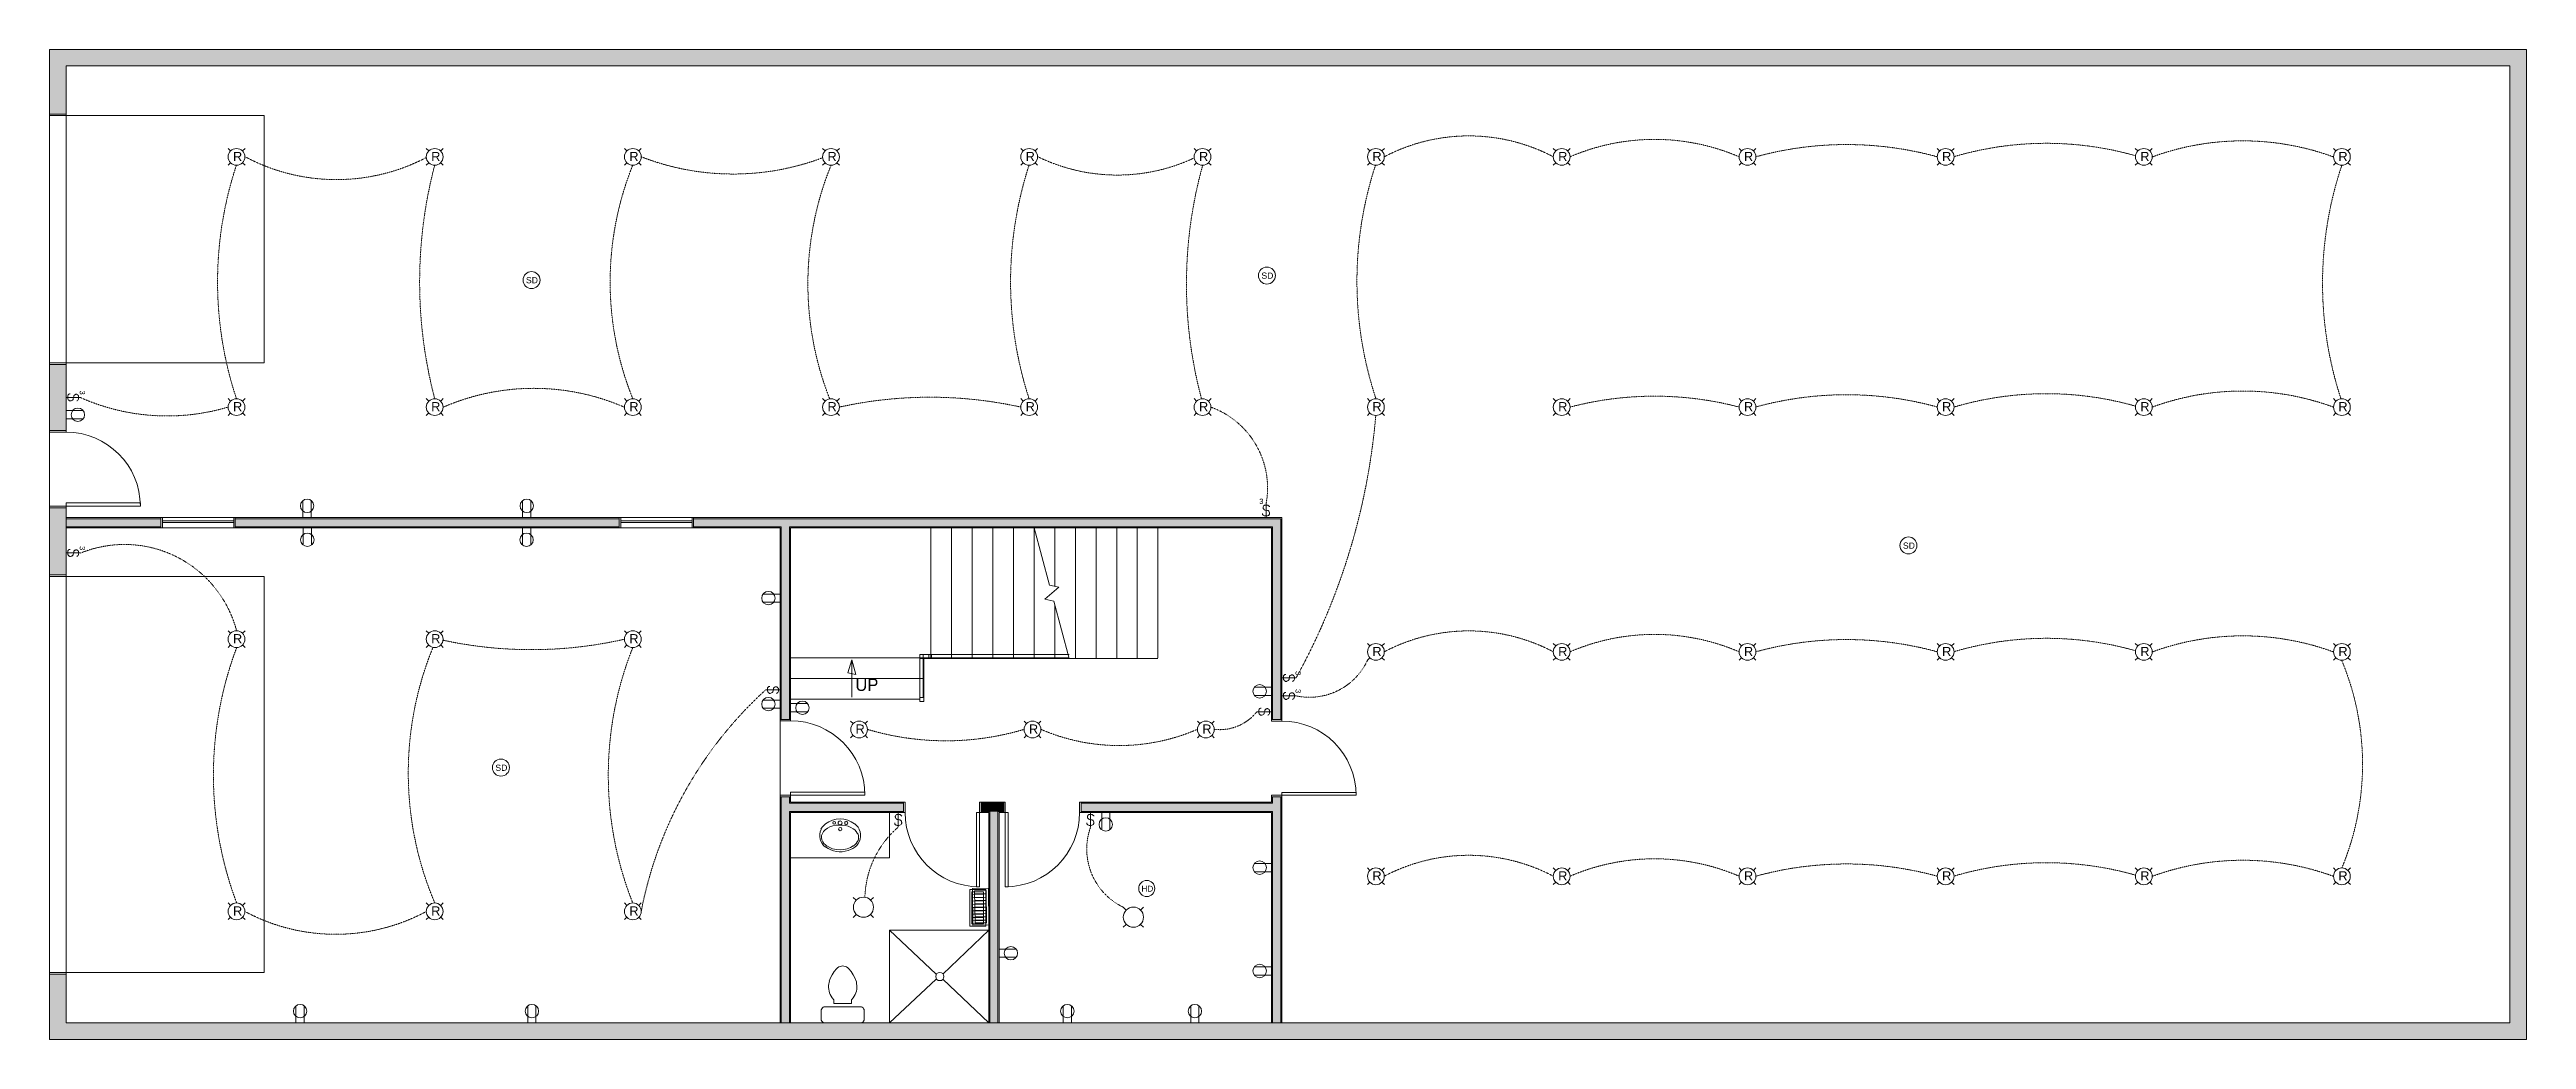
# Model space of a CAD drawing. Header units: inches. Extents: x 99 to 15695, y -7208 to 2559.
# Drawn here: x 10224 to 11424, y -6369 to -5889 of the extents above; entities that cross this region are included whole.
import ezdxf

# ---------------------------------------------------------------- set-up
doc = ezdxf.new("R2010")
doc.units = ezdxf.units.IN
doc.header["$LTSCALE"] = 96
doc.header["$MEASUREMENT"] = 0
doc.linetypes.add('DASHDOTX2', pattern=[2, 1, -0.5, 0, -0.5])
doc.layers.get('0').update_dxf_attribs({"lineweight": 5})
doc.layers.add('Common', color=4, linetype='Continuous', lineweight=5)
for name, color, linetype, lineweight, true_color in [('Electrical', 7, 'Continuous', 20, 0xff0a0a), ('Electrical line', 7, 'Continuous', 15, 0xff0a0a), ('Hatch', 7, 'Continuous', 0, 0x919191)]:
    doc.layers.add(name, color=color, linetype=linetype, lineweight=lineweight, true_color=true_color)
doc.styles.get("Standard").update_dxf_attribs({"font": 'arial.ttf'})

msp = doc.modelspace()

# ---------------------------------------------------------------- texts
at = {"layer": 'Hatch', "transparency": 33554687, "insert": (10614.4, -6200.1), "char_height": 6, "width": 15.84, "attachment_point": 7}
msp.add_mtext('\\fChief Blueprint|b0|i0|c0|p0;UP', dxfattribs=at)

# ---------------------------------------------------------------- blocks, each defined once
blk = doc.blocks.new('Eleanor')
at = {"layer": 'Electrical', "transparency": 33554687}
for p, q in [((-3.5, 6.7), (-4.9, 8.1)), ((3.5, 6.7), (4.9, 8.1)), ((-4.9, -1.6), (-3.5, -0.2)), ((4.9, -1.6), (3.5, -0.2))]:
    blk.add_line(p, q, dxfattribs=at)
blk.add_circle((0, 3.3), 4.88, dxfattribs=at)
blk = doc.blocks.new('Single Pole')
at = {"layer": 'Electrical', "transparency": 33554687}
blk.add_line((0, 7), (0, 0), dxfattribs=at)
blk.add_lwpolyline([(1.7, 5), (1.7, 5.2), (1.7, 5.4), (1.6, 5.6), (1.5, 5.7), (1.3, 5.9), (1.3, 5.9), (1.2, 6), (1, 6.1), (0.6, 6.2), (0.2, 6.2), (-0.3, 6.2), (-0.7, 6.1), (-1, 6), (-1.1, 5.9), (-1.4, 5.7), (-1.5, 5.5), (-1.6, 5.3), (-1.7, 5.2), (-1.7, 5), (-1.7, 5), (-1.7, 4.8), (-1.6, 4.6), (-1.5, 4.2), (-1.3, 3.9), (-1.1, 3.7), (-1, 3.6), (-0.9, 3.6), (-0.7, 3.5), (0.6, 3.3), (0.7, 3.2), (0.8, 3.2), (0.8, 3.2), (1.1, 2.9), (1.3, 2.7), (1.4, 2.5), (1.4, 2.3), (1.5, 2.1), (1.5, 2), (1.5, 1.8), (1.4, 1.7), (1.3, 1.5), (1.2, 1.3), (0.9, 1.1), (0.8, 1), (0.6, 0.9), (0.3, 0.9), (-0.1, 0.8), (-0.5, 0.9), (-0.6, 0.9), (-0.9, 1), (-1.2, 1.2), (-1.4, 1.4), (-1.6, 1.6), (-1.7, 1.8)], dxfattribs=at)
blk = doc.blocks.new('Duplex')
at = {"layer": 'Electrical', "transparency": 33554687}
for p, q in [((-2.013801, 8.286915), (-2.013801, 0)), ((1.966968, 8.38058), (1.966968, 0))]:
    blk.add_line(p, q, dxfattribs=at)
blk.add_circle((0, 5.73454), 3.254864, dxfattribs=at)
blk = doc.blocks.new('Eyeball')
at = {"layer": 'Electrical', "transparency": 33554687}
for p, q in [((-2.9, 6.2), (-4.1, 7.4)), ((-4.1, -0.7), (-2.9, 0.5)), ((2.9, 6.2), (4.1, 7.4)), ((4.1, -0.7), (2.9, 0.5))]:
    blk.add_line(p, q, dxfattribs=at)
blk.add_circle((0, 3.3), 4.07, dxfattribs=at)
at = {"layer": 'Electrical', "transparency": 33554687, "insert": (-1.7, 1.3), "char_height": 4.419, "width": 4.463, "attachment_point": 7}
blk.add_mtext('\\fArial|b0|i0|c0|p0;R\\P', dxfattribs=at)
blk = doc.blocks.new('Three Way')
at = {"layer": 'Electrical', "transparency": 33554687}
blk.add_line((0.8, 0), (0.8, 7), dxfattribs=at)
blk.add_lwpolyline([(-0.9, 2), (-0.9, 1.8), (-0.9, 1.6), (-0.8, 1.4), (-0.7, 1.3), (-0.5, 1.1), (-0.5, 1.1), (-0.4, 1), (-0.2, 0.9), (0.1, 0.8), (0.6, 0.8), (1.1, 0.8), (1.5, 0.9), (1.8, 1), (1.9, 1.1), (2.2, 1.3), (2.3, 1.5), (2.4, 1.7), (2.5, 1.8), (2.5, 2), (2.5, 2), (2.5, 2.2), (2.4, 2.4), (2.3, 2.8), (2.1, 3.1), (1.9, 3.3), (1.8, 3.4), (1.7, 3.4), (1.5, 3.5), (0.2, 3.7), (0.1, 3.8), (0, 3.8), (-0.1, 3.8), (-0.3, 4.1), (-0.5, 4.3), (-0.6, 4.5), (-0.7, 4.7), (-0.7, 4.9), (-0.7, 5), (-0.7, 5.2), (-0.6, 5.3), (-0.5, 5.5), (-0.4, 5.7), (-0.1, 5.9), (0, 6), (0.2, 6.1), (0.5, 6.1), (0.9, 6.2), (1.2, 6.1), (1.4, 6.1), (1.7, 6), (2, 5.8), (2.2, 5.6), (2.4, 5.4), (2.5, 5.2)], dxfattribs=at)
at = {"layer": 'Electrical', "transparency": 33554687, "insert": (-2.5, 6.6), "char_height": 2.563, "width": 2.022, "attachment_point": 7}
blk.add_mtext('\\fArial|b0|i0|c0|p0;3\\P', dxfattribs=at)
blk = doc.blocks.new('Heat Detector')
at = {"layer": 'Electrical', "transparency": 33554687}
blk.add_circle((0, 2.7), 4.12, dxfattribs=at)
at = {"transparency": 33554687, "insert": (1.6, 0), "char_height": 3, "width": 6.06, "attachment_point": 7, "rotation": 90}
blk.add_mtext('\\fArial|b0|i0|c0|p0;HD\\P', dxfattribs=at)
blk = doc.blocks.new('Smoke Detector')
at = {"layer": 'Electrical', "transparency": 33554687}
blk.add_circle((0, 2.7), 4.12, dxfattribs=at)
at = {"layer": 'Electrical', "transparency": 33554687, "insert": (1.6, 0), "char_height": 3, "width": 5.82, "attachment_point": 7, "rotation": 90}
blk.add_mtext('\\fArial|b0|i0|c0|p0;SD\\P', dxfattribs=at)
blk = doc.blocks.new('Heat Register')
at = {"layer": 'Electrical'}
for p, q in [((-6.2, -1.1), (-6.3, -6.7)), ((-4.6, -1.1), (-4.6, -6.7)), ((-3, -1.1), (-3, -6.7)), ((-1.4, -1.1), (-1.4, -6.7)), ((0.3, -1.1), (0.2, -6.7)), ((1.8, -1.1), (1.7, -6.7)), ((3.4, -1.1), (3.3, -6.7)), ((5, -1.1), (4.9, -6.7)), ((6.6, -1.1), (6.5, -6.7))]:
    blk.add_line(p, q, dxfattribs=at)
for points in [[(-8.9, 0), (8.9, 0), (8.9, -7.8), (-8.9, -7.8)], [(-7.8, -1.1), (7.8, -1.1), (7.8, -6.7), (-7.8, -6.7)]]:
    blk.add_lwpolyline(points, close=True, dxfattribs=at)
blk = doc.blocks.new('air register')
at = {"layer": 'Electrical', "color": 160, "true_color": 0x2424ff}
for p, q in [((-6.1, -1.1), (-6.2, -6.7)), ((-4.5, -1.1), (-4.6, -6.7)), ((-2.9, -1.1), (-3, -6.7)), ((-1.3, -1.1), (-1.4, -6.7)), ((0.3, -1.1), (0.3, -6.7)), ((1.9, -1.1), (1.8, -6.7)), ((3.5, -1.1), (3.4, -6.7)), ((5.1, -1.1), (5, -6.7)), ((6.7, -1.1), (6.6, -6.7))]:
    blk.add_line(p, q, dxfattribs=at)
for points in [[(-8.8, 0), (9, 0), (9, -7.8), (-8.8, -7.8)], [(-7.7, -1.1), (7.9, -1.1), (7.9, -6.7), (-7.7, -6.7)]]:
    blk.add_lwpolyline(points, close=True, dxfattribs=at)

# ---------------------------------------------------------------- linework, layer by layer
at = {"layer": 'Electrical line', "linetype": 'DASHDOTX2', "ltscale": 0.0006, "transparency": 33554687}
for centre, radius, start, end in [((10911.6, -6018.7), 87.8, 62.203, 117.797), ((11001.6, -6036.3), 103.7, 66.758, 113.242), ((11094.6, -6100.9), 165.8, 74.6325, 105.3675), ((11191.4, -6092.2), 157.7, 74.1123, 106.4807), ((11286.6, -6060.8), 127.5, 69.8512, 110.1488), ((10485.2, -6001.7), 179.8, 161.6425, 198.3575), ((10363, -5858.2), 93.9, 241.8516, 297.6615), ((10626.4, -6001.7), 223.1, 165.2981, 194.7019), ((10647.3, -6001.7), 151.7, 158.0802, 201.9198), ((10555.2, -5826.4), 123, 248.768, 290.6265), ((10744.2, -6002.6), 152.8, 157.9012, 201.4069), ((10873.1, -6001.7), 183.5, 162.0303, 197.9697), ((10741.3, -5862.1), 87.8, 243.9301, 295.1406), ((10989.9, -6002.8), 215.1, 164.4524, 194.9783), ((11038, -6001.4), 180.6, 161.8471, 198.3807), ((11505.2, -6002.4), 180, 161.4337, 198.1076), ((10281, -5963.3), 103.4, 246.0326, 286.5741), ((10458.6, -6163.3), 110, 66.4694, 113.5306), ((10650.6, -6261.5), 203.9, 77.5576, 102.4424), ((11001.6, -6218.3), 161.2, 75.2864, 104.7136), ((11094.6, -6222.2), 165.8, 74.6325, 105.3675), ((11191.4, -6213.6), 157.7, 74.1123, 106.4807), ((11286.6, -6182.1), 127.5, 69.8512, 110.1488), ((10772.4, -6101.6), 41.7, 349.7768, 70.0049), ((10547.3, -6039.1), 320.4, 331.1536, 355.1041), ((10260.3, -6185.2), 56.2, 14.8359, 112.2363), ((10479.2, -6240.9), 175.8, 159.379, 200.621), ((10558.7, -6239.8), 160.9, 157.7514, 203.0531), ((10457.5, -5976.6), 203.4, 257.8394, 282.7939), ((10662.2, -6240.9), 167.5, 158.2941, 201.7059), ((10911.6, -6258.7), 87.8, 62.203, 117.797), ((11001.6, -6276.3), 103.7, 66.758, 113.242), ((11094.6, -6340.9), 165.8, 74.6325, 105.3675), ((11191.4, -6332.2), 157.7, 74.1123, 106.4807), ((11286.6, -6300.8), 127.5, 69.8512, 110.1488), ((10834.4, -6172.1), 31, 258.1485, 335.2697), ((11214, -6235.6), 130.6, 337.4282, 22.768), ((10702.3, -6343.9), 195.2, 132.2703, 169.0474), ((10790.9, -6195.8), 23, 263.2167, 321.5159), ((10658.2, -6091.5), 132.7, 253.3894, 286.6106), ((10742.2, -6131.2), 95.3, 246.5525, 293.4475), ((10665.5, -6301.3), 46.5, 130.6977, 178.5745), ((10757.8, -6276.7), 31.3, 160.0233, 244.3371), ((10911.6, -6367.5), 87.8, 62.203, 117.797), ((11001.6, -6385.1), 103.7, 66.758, 113.242), ((11094.6, -6449.7), 165.8, 74.6325, 105.3675), ((11191.4, -6441), 157.7, 74.1123, 106.4807), ((11286.6, -6409.6), 127.5, 69.8512, 110.1488), ((10362.6, -6225.1), 92.9, 241.7867, 298.2133)]:
    msp.add_arc(centre, radius, start, end, dxfattribs=at)
at = {"layer": 'Hatch', "transparency": 33554687}
for p, q in [((10224, -5920.3), (10224, -5889)), ((10232, -5889), (10224, -5889)), ((10232, -5889), (11416, -5889)), ((11424, -5889), (11416, -5889)), ((11424, -5889), (11424, -6369)), ((10232, -5897), (11416, -5897)), ((10232, -5920.3), (10232, -5897)), ((11416, -5897), (11416, -6361)), ((10224, -5920.3), (10224, -5921)), ((10224, -5920.3), (10232, -5920.3)), ((10224, -5920.3), (10232, -5920.3)), ((10224, -5921), (10232, -5921)), ((10224, -6041), (10224, -5921)), ((10232, -5920.3), (10232, -5921)), ((10232, -6041), (10232, -5921)), ((10232, -5921), (10328, -5921)), ((10328, -6041), (10328, -5921)), ((10224, -6041), (10224, -6041.8)), ((10224, -6041), (10232, -6041)), ((10224, -6041.8), (10232, -6041.8)), ((10224, -6073.8), (10224, -6041.8)), ((10224, -6041.8), (10232, -6041.8)), ((10232, -6041), (10232, -6041.8)), ((10232, -6041), (10328, -6041)), ((10232, -6073.8), (10232, -6041.8)), ((10224, -6073.8), (10224, -6074.5)), ((10224, -6073.8), (10232, -6073.8)), ((10224, -6073.8), (10232, -6073.8)), ((10224, -6074.5), (10232, -6074.5)), ((10224, -6110.5), (10224, -6074.5)), ((10232, -6073.8), (10232, -6074.5)), ((10224, -6110.5), (10224, -6111.3)), ((10224, -6110.5), (10232, -6110.5)), ((10224, -6111.3), (10232, -6111.3)), ((10224, -6143.8), (10224, -6111.3)), ((10224, -6111.3), (10232, -6111.3)), ((10232, -6108.8), (10268, -6108.8)), ((10232, -6108.8), (10232, -6110.5)), ((10232, -6110.5), (10232, -6111.3)), ((10232, -6110.5), (10268, -6110.5)), ((10232, -6143.8), (10232, -6111.3)), ((10232, -6116), (10278, -6116)), ((10232, -6116.5), (10278, -6116.5)), ((10232, -6116.5), (10232, -6120.5)), ((10268, -6110.5), (10268, -6108.8)), ((10278, -6116), (10314, -6116)), ((10278, -6116), (10278.8, -6116)), ((10278, -6121), (10278, -6116)), ((10278, -6116), (10278, -6121)), ((10278, -6116.5), (10278, -6120.5)), ((10278.8, -6121), (10278.8, -6116)), ((10278.8, -6117.6), (10313.3, -6117.6)), ((10278.8, -6118.4), (10313.3, -6118.4)), ((10313.3, -6116), (10314, -6116)), ((10313.3, -6121), (10313.3, -6116)), ((10314, -6121), (10314, -6116)), ((10314, -6116), (10500, -6116)), ((10314, -6116), (10314, -6121)), ((10314, -6116.5), (10500, -6116.5)), ((10314, -6116.5), (10314, -6120.5)), ((10500, -6116), (10536, -6116)), ((10500, -6116), (10500.8, -6116)), ((10500, -6121), (10500, -6116)), ((10500, -6116), (10500, -6121)), ((10500, -6116.5), (10500, -6120.5)), ((10500.8, -6121), (10500.8, -6116)), ((10500.8, -6117.6), (10535.3, -6117.6)), ((10500.8, -6118.4), (10535.3, -6118.4)), ((10535.3, -6116), (10536, -6116)), ((10535.3, -6121), (10535.3, -6116)), ((10536, -6121), (10536, -6116)), ((10536, -6116), (10821, -6116)), ((10536, -6116), (10536, -6121)), ((10536, -6116.5), (10816.5, -6116.5)), ((10536, -6116.5), (10536, -6120.5)), ((10820.5, -6116.5), (10816.5, -6116.5)), ((10820.5, -6116.5), (10820.5, -6213.9)), ((10821, -6116), (10821, -6213.9)), ((10232, -6120.5), (10278, -6120.5)), ((10232, -6121), (10278, -6121)), ((10278, -6121), (10314, -6121)), ((10278, -6121), (10278.8, -6121)), ((10313.3, -6121), (10314, -6121)), ((10314, -6120.5), (10500, -6120.5)), ((10314, -6121), (10500, -6121)), ((10500, -6121), (10536, -6121)), ((10500, -6121), (10500.8, -6121)), ((10535.3, -6121), (10536, -6121)), ((10536, -6120.5), (10578.5, -6120.5)), ((10536, -6121), (10578, -6121)), ((10578, -6121), (10578, -6213.8)), ((10578.5, -6120.5), (10578.5, -6213.8)), ((10582.5, -6120.5), (10816.5, -6120.5)), ((10582.5, -6120.5), (10582.5, -6213.8)), ((10583, -6121), (10816, -6121)), ((10583, -6121), (10583, -6213.8)), ((10661, -6121), (10651, -6121)), ((10651, -6121), (10651, -6184)), ((10671, -6121), (10661, -6121)), ((10661, -6121), (10661, -6184)), ((10681, -6121), (10671, -6121)), ((10671, -6121), (10671, -6184)), ((10691, -6121), (10681, -6121)), ((10681, -6121), (10681, -6184)), ((10701, -6121), (10691, -6121)), ((10691, -6121), (10691, -6184)), ((10711, -6121), (10701, -6121)), ((10701, -6121), (10701, -6184)), ((10718, -6121), (10711, -6121)), ((10711, -6121), (10711, -6149.3)), ((10721, -6121), (10721, -6184)), ((10731, -6121), (10731, -6184)), ((10741, -6121), (10741, -6184)), ((10751, -6121), (10751, -6184)), ((10761, -6121), (10761, -6184)), ((10816, -6121), (10816, -6213.9)), ((10816.5, -6120.5), (10816.5, -6213.9)), ((10224, -6143.8), (10224, -6144.5)), ((10224, -6143.8), (10232, -6143.8)), ((10224, -6143.8), (10232, -6143.8)), ((10232, -6143.8), (10232, -6144.5)), ((10224, -6144.5), (10232, -6144.5)), ((10224, -6336.5), (10224, -6144.5)), ((10232, -6336.5), (10232, -6144.5)), ((10232, -6144.5), (10328, -6144.5)), ((10328, -6336.5), (10328, -6144.5)), ((10711, -6158.1), (10711, -6184)), ((10583, -6184), (10583, -6194)), ((10583, -6184), (10647.3, -6184)), ((10610.7, -6191.3), (10612.7, -6185)), ((10614.7, -6192), (10610.7, -6191.3)), ((10612.7, -6203), (10612.7, -6185)), ((10612.7, -6185), (10614.7, -6192)), ((10647.3, -6194), (10647.3, -6184)), ((10651, -6184), (10661, -6184)), ((10661, -6184), (10671, -6184)), ((10671, -6184), (10681, -6184)), ((10681, -6184), (10691, -6184)), ((10691, -6184), (10701, -6184)), ((10701, -6184), (10711, -6184)), ((10711, -6184), (10718, -6184)), ((10718, -6184.3), (10761, -6184.3)), ((10583, -6194), (10583, -6204)), ((10583, -6194), (10647.3, -6194)), ((10647.3, -6203.2), (10647.3, -6194)), ((10578, -6213.8), (10578, -6214.5)), ((10578, -6213.8), (10583, -6213.8)), ((10583, -6213.8), (10578, -6213.8)), ((10578, -6214.5), (10583, -6214.5)), ((10578, -6214.5), (10578, -6250.5)), ((10582.5, -6213.8), (10578.5, -6213.8)), ((10583, -6204), (10645.6, -6204)), ((10583, -6213.8), (10583, -6214.5)), ((10816, -6214.6), (10816, -6213.9)), ((10821, -6213.9), (10816, -6213.9)), ((10821, -6213.9), (10816, -6213.9)), ((10821, -6214.6), (10816, -6214.6)), ((10820.5, -6213.9), (10816.5, -6213.9)), ((10821, -6214.6), (10821, -6213.9)), ((10578, -6250.5), (10578, -6251.3)), ((10578, -6250.5), (10583, -6250.5)), ((10578, -6251.3), (10583, -6251.3)), ((10583, -6251.3), (10578, -6251.3)), ((10578, -6251.3), (10578, -6361)), ((10582.5, -6251.3), (10578.5, -6251.3)), ((10578.5, -6251.3), (10578.5, -6361)), ((10582.5, -6251.3), (10582.5, -6254.5)), ((10583, -6249.1), (10619, -6249.1)), ((10583, -6249.1), (10583, -6250.5)), ((10583, -6250.5), (10583, -6251.3)), ((10583, -6250.5), (10619, -6250.5)), ((10583, -6251.3), (10583, -6254)), ((10619, -6250.5), (10619, -6249.1)), ((10816, -6251.4), (10816, -6250.6)), ((10821, -6250.6), (10816, -6250.6)), ((10821, -6251.4), (10816, -6251.4)), ((10821, -6251.4), (10816, -6251.4)), ((10816, -6251.4), (10816, -6254)), ((10820.5, -6251.4), (10816.5, -6251.4)), ((10816.5, -6251.4), (10816.5, -6254.5)), ((10820.5, -6251.4), (10820.5, -6361)), ((10821, -6249.3), (10857, -6249.3)), ((10821, -6249.3), (10821, -6250.6)), ((10821, -6251.4), (10821, -6250.6)), ((10821, -6250.6), (10857, -6250.6)), ((10821, -6251.4), (10821, -6361)), ((10857, -6250.6), (10857, -6249.3)), ((10582.5, -6254.5), (10637.8, -6254.5)), ((10582.5, -6258.5), (10582.5, -6361)), ((10582.5, -6258.5), (10637.8, -6258.5)), ((10583, -6254), (10637.8, -6254)), ((10583, -6259), (10583, -6361)), ((10583, -6259), (10637.8, -6259)), ((10638.5, -6254), (10637.8, -6254)), ((10637.8, -6254), (10637.8, -6259)), ((10637.8, -6254), (10637.8, -6259)), ((10637.8, -6254.5), (10637.8, -6258.5)), ((10638.5, -6259), (10637.8, -6259)), ((10638.5, -6254), (10638.5, -6259)), ((10673.1, -6259), (10673.1, -6295)), ((10673.1, -6259), (10674.5, -6259)), ((10675.3, -6254), (10674.5, -6254)), ((10674.5, -6254), (10674.5, -6259)), ((10675.3, -6259), (10674.5, -6259)), ((10674.5, -6259), (10674.5, -6295)), ((10675.3, -6254), (10675.3, -6259)), ((10675.3, -6254), (10686.3, -6254)), ((10675.3, -6254), (10675.3, -6259)), ((10675.3, -6254.5), (10686.3, -6254.5)), ((10675.3, -6254.5), (10675.3, -6258.5)), ((10675.3, -6258.5), (10679.5, -6258.5)), ((10675.3, -6259), (10679, -6259)), ((10679, -6259), (10679, -6361)), ((10679.5, -6258.5), (10679.5, -6361)), ((10683.5, -6258.5), (10686.3, -6258.5)), ((10683.5, -6258.5), (10683.5, -6361)), ((10684, -6259), (10686.3, -6259)), ((10684, -6259), (10684, -6361)), ((10687, -6254), (10686.3, -6254)), ((10686.3, -6254), (10686.3, -6259)), ((10686.3, -6254), (10686.3, -6259)), ((10686.3, -6254.5), (10686.3, -6258.5)), ((10687, -6259), (10686.3, -6259)), ((10687, -6254), (10687, -6259)), ((10687, -6259), (10687, -6295)), ((10688.4, -6259), (10687, -6259)), ((10688.4, -6259), (10688.4, -6295)), ((10723.8, -6254), (10723, -6254)), ((10723, -6254), (10723, -6259)), ((10723.8, -6259), (10723, -6259)), ((10723.8, -6254), (10723.8, -6259)), ((10723.8, -6254), (10816, -6254)), ((10723.8, -6254), (10723.8, -6259)), ((10723.8, -6254.5), (10816.5, -6254.5)), ((10723.8, -6254.5), (10723.8, -6258.5)), ((10723.8, -6258.5), (10816.5, -6258.5)), ((10723.8, -6259), (10816, -6259)), ((10816, -6259), (10816, -6361)), ((10816.5, -6258.5), (10816.5, -6361)), ((10674.5, -6295), (10673.1, -6295)), ((10687, -6295), (10688.4, -6295)), ((10224, -6336.5), (10224, -6337.3)), ((10224, -6336.5), (10232, -6336.5)), ((10224, -6337.3), (10232, -6337.3)), ((10224, -6369), (10224, -6337.3)), ((10224, -6337.3), (10232, -6337.3)), ((10232, -6336.5), (10232, -6337.3)), ((10232, -6336.5), (10328, -6336.5)), ((10232, -6361), (10232, -6337.3)), ((10224, -6369), (10232, -6369)), ((11416, -6361), (10232, -6361)), ((11416, -6369), (10232, -6369)), ((10578.5, -6361), (10582.5, -6361)), ((10679.5, -6361), (10683.5, -6361)), ((10816.5, -6361), (10820.5, -6361)), ((11416, -6369), (11424, -6369))]:
    msp.add_line(p, q, dxfattribs=at)
for points in [[(10583, -6184), (10583, -6121), (10651, -6121), (10651, -6184)], [(10645.6, -6205.2), (10645.6, -6184), (10647.6, -6184), (10647.6, -6205.2)], [(10651.3, -6184.3), (10647.3, -6184.3), (10647.3, -6182.3), (10651.3, -6182.3)], [(10647.6, -6205.2), (10645.6, -6205.2), (10645.6, -6203.2), (10647.6, -6203.2)], [(10609.3, -6264), (10609.3, -6264.4), (10609.5, -6264.6), (10609.8, -6264.7), (10610.1, -6264.7), (10610.4, -6264.6), (10610.6, -6264.4), (10610.7, -6264), (10610.6, -6263.7), (10610.4, -6263.5), (10610.1, -6263.3), (10609.8, -6263.3), (10609.5, -6263.5), (10609.3, -6263.7)], [(10679, -6316), (10679, -6361), (10631, -6361), (10631, -6316)]]:
    msp.add_lwpolyline(points, close=True, dxfattribs=at)
for points in [[(10661, -6121), (10671, -6121), (10681, -6121), (10691, -6121), (10701, -6121), (10701.1, -6121), (10708.5, -6148.8), (10712.9, -6149.7), (10706.2, -6155.6), (10710.6, -6156.5), (10718, -6184.3), (10711.8, -6184.3), (10711, -6184.3), (10709.8, -6184.3), (10701, -6184.3), (10691, -6184.3), (10681, -6184.3), (10671, -6184.3), (10661, -6184.3), (10651.3, -6184.3), (10650, -6184.3), (10645.6, -6184.3), (10645.6, -6182.3), (10651, -6182.3), (10651, -6121), (10651, -6121), (10661, -6121)], [(10650, -6182.3), (10718, -6182.3)], [(10718, -6184.3), (10650, -6184.3), (10650, -6182.3)], [(10631, -6259), (10631, -6281), (10583, -6281), (10583, -6259)], [(10599.9, -6264.4), (10599.1, -6265.2), (10598.3, -6266.1), (10597.7, -6267.1)], [(10598.6, -6273.2), (10599.2, -6274), (10599.9, -6274.6), (10600.6, -6275.3)], [(10600.6, -6275.2), (10602, -6276), (10603.4, -6276.5)], [(10610.5, -6276.5), (10612, -6276), (10613.3, -6275.2)], [(10610.9, -6277.4), (10612, -6276.9), (10613.1, -6276.4), (10614.1, -6275.7)], [(10615.3, -6273.2), (10615.7, -6272.5), (10615.9, -6271.8), (10615.9, -6271), (10615.9, -6270.3), (10615.7, -6269.5), (10615.3, -6268.9), (10614.8, -6268.1), (10614.1, -6267.4), (10613.3, -6266.8)], [(10613.3, -6275.3), (10614.1, -6274.6), (10614.8, -6274), (10615.3, -6273.2)], [(10616.3, -6267.1), (10615.7, -6266.1), (10614.9, -6265.2), (10614.1, -6264.4)], [(10603.4, -6276.6), (10605.2, -6276.9), (10607, -6277), (10608.8, -6276.9), (10610.5, -6276.6)], [(10631, -6316), (10653.6, -6337.3)], [(10679, -6316), (10656.8, -6337.3)], [(10605.7, -6334.2), (10605.2, -6334.7), (10604.1, -6336.1), (10603.2, -6337.6), (10602.4, -6339.2), (10601.7, -6340.8)], [(10615, -6342), (10614.9, -6341.1), (10614.1, -6339.2), (10613.3, -6337.6), (10612.4, -6336.1), (10611.3, -6334.7), (10610.8, -6334.2)], [(10601.8, -6340.8), (10601.5, -6342)], [(10653.6, -6339.7), (10631, -6361)], [(10656.8, -6339.7), (10679, -6361)], [(10616.7, -6361), (10617.3, -6361), (10617.7, -6360.8), (10618.1, -6360.4), (10618.4, -6360.1), (10618.7, -6359.6), (10618.7, -6359), (10618.7, -6355), (10618.7, -6354.5), (10618.4, -6354.1), (10618.1, -6353.7), (10617.7, -6353.3), (10617.3, -6353.1), (10616.7, -6353.1), (10599.8, -6353.1), (10599.2, -6353.1), (10598.8, -6353.3), (10598.4, -6353.7), (10598.1, -6354.1), (10597.8, -6354.6), (10597.8, -6359), (10597.9, -6359.6), (10598.1, -6360.1), (10598.4, -6360.4), (10598.8, -6360.8), (10599.2, -6361), (10599.8, -6361), (10616.7, -6361)], [(10603.1, -6348.8), (10603.9, -6349.8), (10603.9, -6351.5), (10612.6, -6351.5), (10612.6, -6349.8), (10613.4, -6348.8)]]:
    msp.add_lwpolyline(points, dxfattribs=at)
for centre, radius in [((10604.1, -6264), 0.637), ((10607, -6264), 0.969), ((10607.1, -6267), 0.798), ((10655.3, -6338.5), 1.99)]:
    msp.add_circle(centre, radius, dxfattribs=at)
for centre, radius, start, end in [((10232, -6110.5), 36, 0, 90), ((10583, -6250.5), 36, 0, 90), ((10821, -6250.6), 36, 0, 90), ((10607, -6273.9), 11.8, 53.2594, 126.7406), ((10674.5, -6259), 36, 180, 270), ((10687, -6259), 36, 270, 0), ((10604.1, -6270.1), 6.99, 154.9653, 233.609), ((10607, -6266.4), 11.6, 232.6761, 289.5796), ((10610, -6270.1), 6.96, 306.1908, 25.2349)]:
    msp.add_arc(centre, radius, start, end, dxfattribs=at)
msp.add_ellipse((10606.8, -6270.9), major_axis=(-8.84, -0.18), ratio=0.664092, start_param=3.873962, end_param=6.643025, dxfattribs=at)
for points in [[(10610.8, -6334.2), (10608.9, -6333.1), (10607.6, -6333.1), (10605.7, -6334.2)], [(10601.5, -6342), (10601.1, -6344.3), (10601.8, -6346.9), (10603.1, -6348.8)], [(10613.4, -6348.8), (10614.8, -6346.9), (10615.4, -6344.3), (10615, -6342)]]:
    msp.add_open_spline(points, degree=3, dxfattribs=at)
for points in [[(10224, -5920.3), (10224, -5889), (10232, -5920.3), (10232, -5889)], [(10232, -5889), (11416, -5889), (10232, -5897), (11416, -5897)], [(11424, -5889), (11424, -6369), (11416, -5889), (11416, -6369)], [(10224, -6073.8), (10224, -6041.8), (10232, -6073.8), (10232, -6041.8)], [(10224, -6143.8), (10224, -6111.3), (10232, -6143.8), (10232, -6111.3)], [(10232, -6116.5), (10278, -6116.5), (10232, -6120.5), (10278, -6120.5)], [(10314, -6116.5), (10500, -6116.5), (10314, -6120.5), (10500, -6120.5)], [(10536, -6116.5), (10816.5, -6116.5), (10536, -6120.5), (10816.5, -6120.5)], [(10820.5, -6116.5), (10820.5, -6213.9), (10816.5, -6116.5), (10816.5, -6213.9)], [(10582.5, -6120.5), (10582.5, -6213.8), (10578.5, -6120.5), (10578.5, -6213.8)], [(10582.5, -6251.3), (10582.5, -6361), (10578.5, -6251.3), (10578.5, -6361)], [(10820.5, -6251.4), (10820.5, -6361), (10816.5, -6251.4), (10816.5, -6361)], [(10582.5, -6254.5), (10637.8, -6254.5), (10582.5, -6258.5), (10637.8, -6258.5)], [(10675.3, -6254.5), (10686.3, -6254.5), (10675.3, -6258.5), (10686.3, -6258.5)], [(10683.5, -6258.5), (10683.5, -6361), (10679.5, -6258.5), (10679.5, -6361)], [(10723.8, -6254.5), (10816.5, -6254.5), (10723.8, -6258.5), (10816.5, -6258.5)], [(10224, -6369), (10224, -6337.3), (10232, -6369), (10232, -6337.3)], [(11416, -6369), (10232, -6369), (11416, -6361), (10232, -6361)]]:
    msp.add_solid(points, dxfattribs=at)

# ---------------------------------------------------------------- block references
at = {"layer": 'Common'}
for name, p, rotation in [('air register', (10669.8, -6305.3), 90), ('Heat Register', (10679, -6304.6), 270.815231127416)]:
    msp.add_blockref(name, p, dxfattribs=dict(at, rotation=rotation))
at = {"layer": 'Electrical', "color": 0, "linetype": 'Continuous', "lineweight": 0, "transparency": 33554687}
for name, p in [('Eyeball', (10314.6, -5944.4)), ('Eyeball', (10410.6, -5944.4)), ('Eyeball', (10506.6, -5944.4)), ('Eyeball', (10602.6, -5944.4)), ('Eyeball', (10698.6, -5944.4)), ('Eyeball', (10782.6, -5944.4)), ('Eyeball', (10866.6, -5944.4)), ('Eyeball', (10956.6, -5944.4)), ('Eyeball', (11046.6, -5944.4)), ('Eyeball', (11142.6, -5944.4)), ('Eyeball', (11238.6, -5944.4)), ('Eyeball', (11334.6, -5944.4)), ('Eyeball', (10314.6, -6065.7)), ('Eyeball', (10410.6, -6065.7)), ('Eyeball', (10506.6, -6065.7)), ('Eyeball', (10602.6, -6065.7)), ('Eyeball', (10698.6, -6065.7)), ('Eyeball', (10782.6, -6065.7)), ('Eyeball', (10866.6, -6065.7)), ('Eyeball', (10956.6, -6065.7)), ('Eyeball', (11046.6, -6065.7)), ('Eyeball', (11142.6, -6065.7)), ('Eyeball', (11238.6, -6065.7)), ('Eyeball', (11334.6, -6065.7)), ('Duplex', (10348.8, -6116)), ('Duplex', (10455.2, -6116)), ('Three Way', (10812.6, -6116)), ('Eyeball', (10314.6, -6178.2)), ('Eyeball', (10410.6, -6178.2)), ('Eyeball', (10506.6, -6178.2)), ('Eyeball', (10866.6, -6184.4)), ('Eyeball', (10956.6, -6184.4)), ('Eyeball', (11046.6, -6184.4)), ('Eyeball', (11142.6, -6184.4)), ('Eyeball', (11238.6, -6184.4)), ('Eyeball', (11334.6, -6184.4)), ('Eyeball', (10616.2, -6222)), ('Eyeball', (10700.2, -6222)), ('Eyeball', (10784.2, -6222)), ('Eyeball', (10866.6, -6293.2)), ('Eyeball', (10956.6, -6293.2)), ('Eyeball', (11046.6, -6293.2)), ('Eyeball', (11142.6, -6293.2)), ('Eyeball', (11238.6, -6293.2)), ('Eyeball', (11334.6, -6293.2)), ('Eyeball', (10314.6, -6310.2)), ('Eyeball', (10410.6, -6310.2)), ('Eyeball', (10506.6, -6310.2)), ('Eleanor', (10618.3, -6308.2)), ('Eleanor', (10749.1, -6313)), ('Duplex', (10345.4, -6361)), ('Duplex', (10457.7, -6361)), ('Duplex', (10717.1, -6361)), ('Duplex', (10778.9, -6361))]:
    msp.add_blockref(name, p, dxfattribs=at)
at = {"layer": 'Electrical', "color": 0, "transparency": 33554687, "rotation": 270}
for p in [(10454.8, -6000.8), (10811.1, -5998.6), (11121.9, -6129.5), (10440, -6237.2)]:
    msp.add_blockref('Smoke Detector', p, dxfattribs=at)
at = {"layer": 'Electrical', "color": 0, "linetype": 'Continuous', "lineweight": 0, "transparency": 33554687}
for name, p, rotation in [('Three Way', (10232, -6056.9), 270), ('Duplex', (10232, -6066.1), 269.9999999999948), ('Three Way', (10232, -6132.3), 270), ('Duplex', (10348.9, -6121), 179.9999999999948), ('Duplex', (10455.1, -6121), 179.9999999999948), ('Duplex', (10578, -6155), 89.99999999999483), ('Three Way', (10821, -6192.9), 270), ('Duplex', (10578, -6206.4), 89.99999999999483), ('Single Pole', (10578, -6199.5), 89.99999999999999), ('Duplex', (10816, -6200.2), 89.99999999999483), ('Three Way', (10821, -6201.6), 270), ('Duplex', (10583, -6208.2), 269.9999999999948), ('Single Pole', (10816, -6210.1), 89.99999999999999), ('Single Pole', (10635.2, -6259), 180), ('Single Pole', (10728.3, -6259), 180), ('Duplex', (10735.7, -6259), 179.9999999999948), ('Duplex', (10816, -6285.7), 89.99999999999483), ('Duplex', (10684, -6327.2), 269.9999999999948), ('Duplex', (10816, -6335.8), 89.99999999999483)]:
    msp.add_blockref(name, p, dxfattribs=dict(at, rotation=rotation))
at = {"layer": 'Electrical', "color": 0, "transparency": 33554687, "xscale": 0.9465289694423443, "yscale": 0.9465289694423443, "zscale": 0.9465289694423443, "rotation": 270}
msp.add_blockref('Heat Detector', (10753, -6295.8), dxfattribs=at)

msp.set_redraw_order([(e.dxf.handle, doc.entitydb.next_handle()) for e in msp.query("TEXT MTEXT ATTDEF DIMENSION ARC_DIMENSION")])  # texts and dimensions are drawn at this point

doc.saveas('drawing.dxf')
